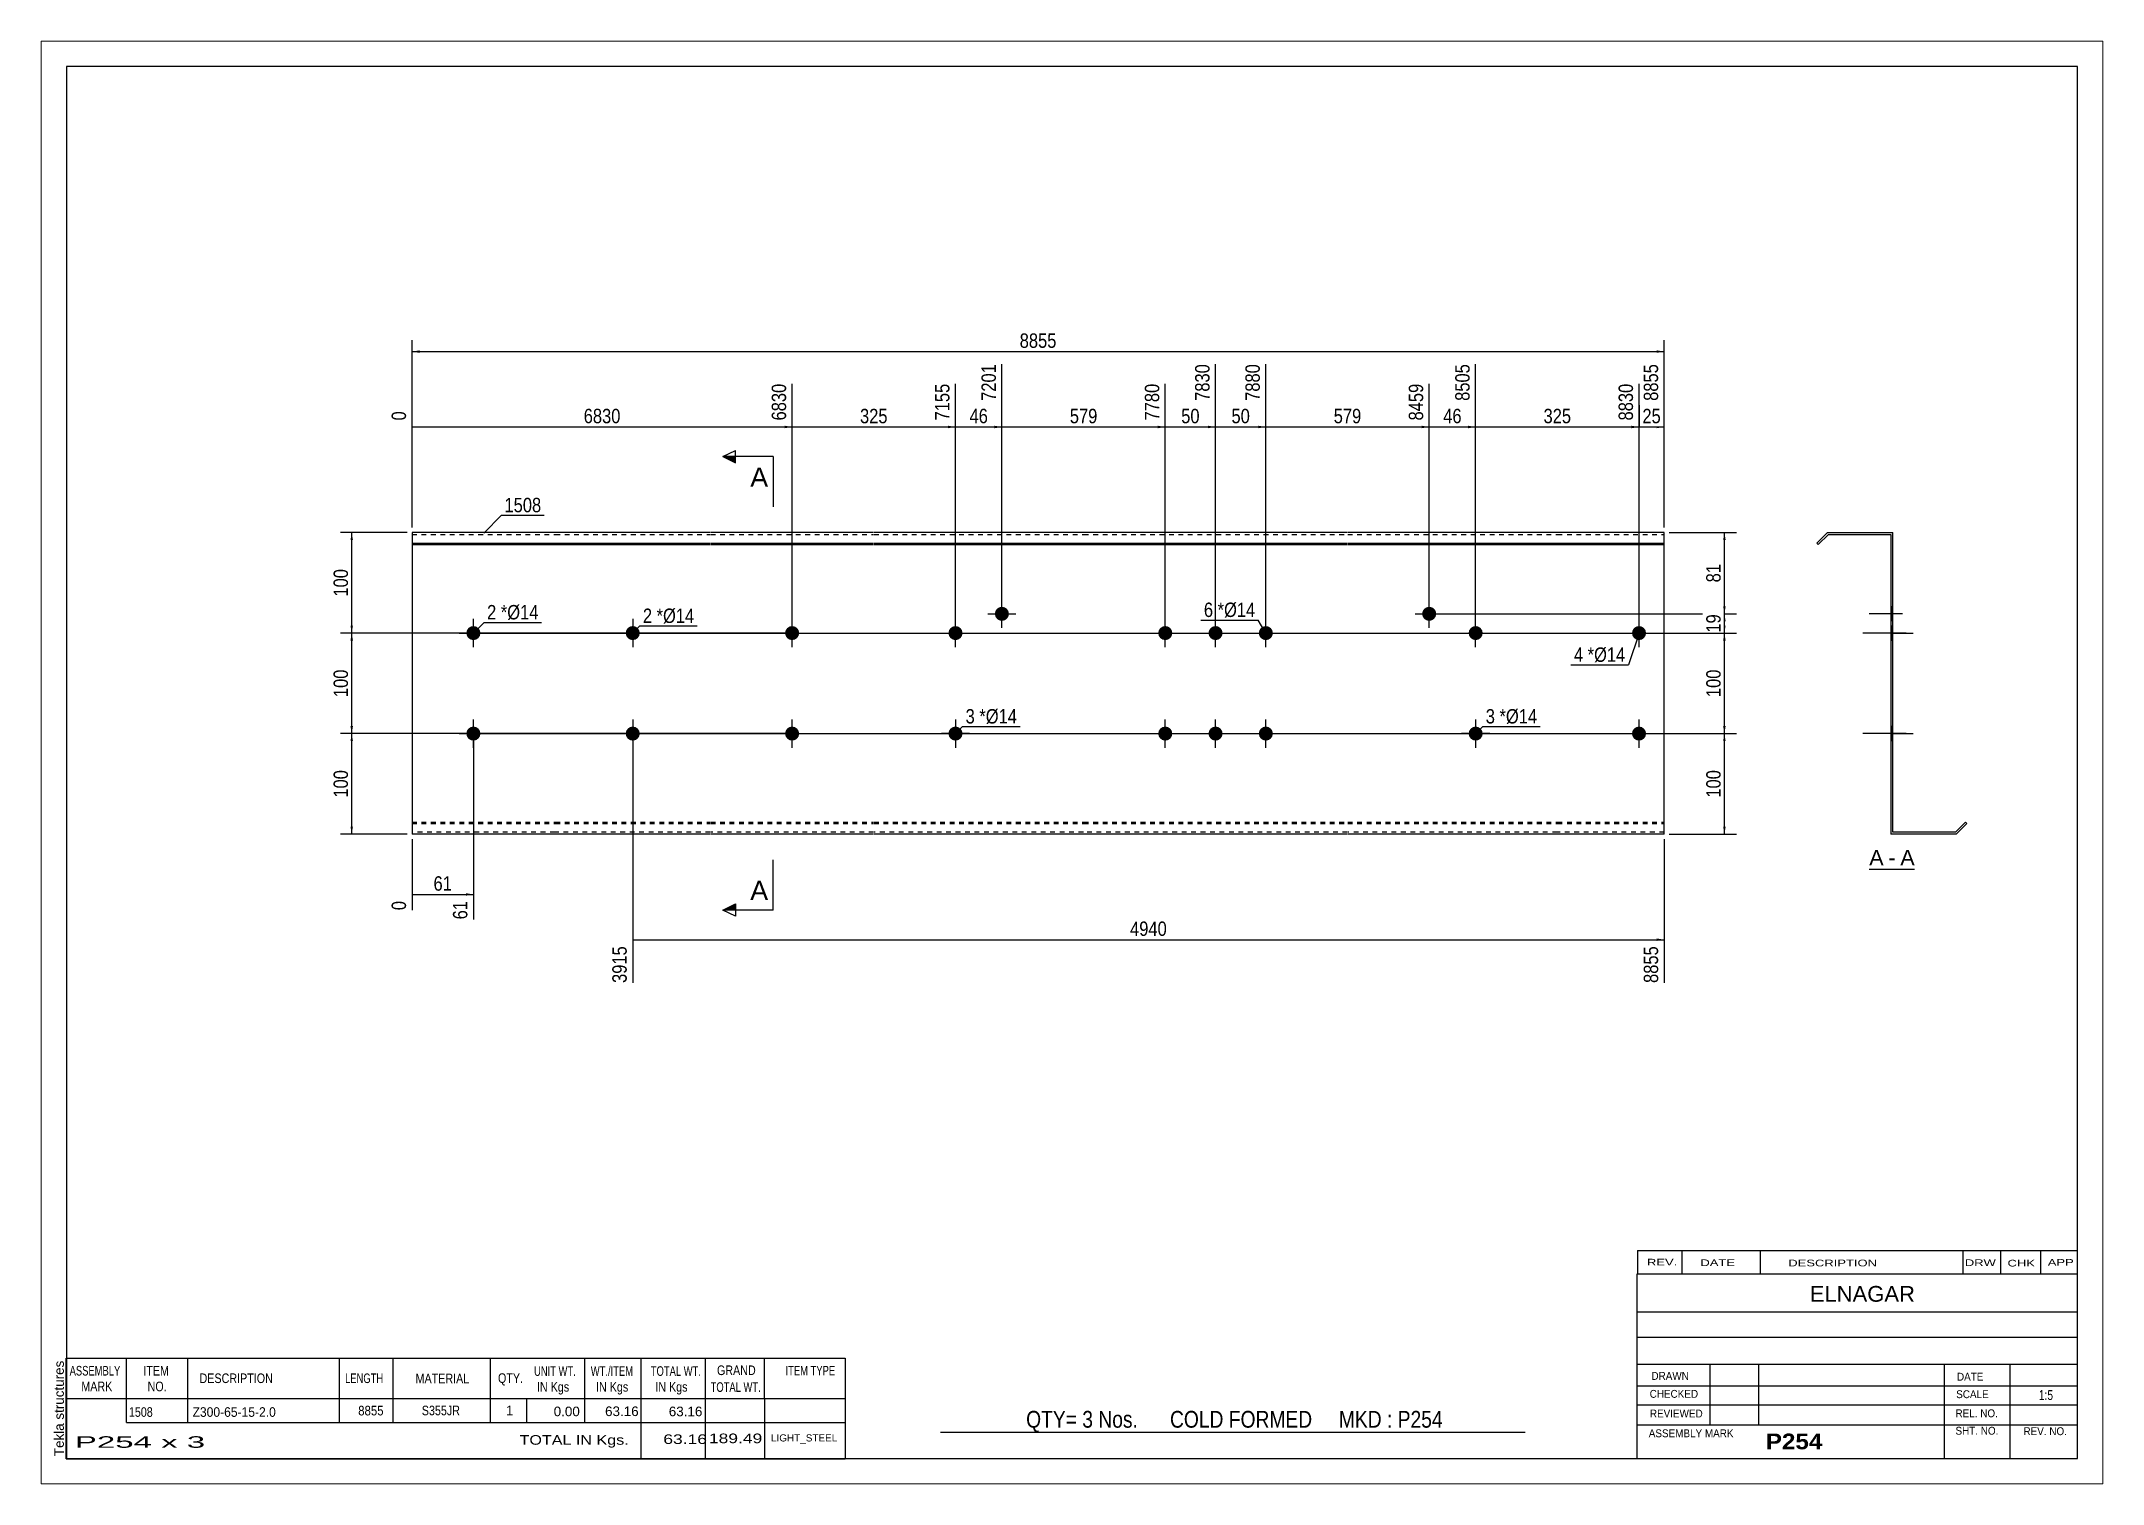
# Paper-space layout 'Layout1' of a CAD drawing. Header units: millimetres. Extents: x 0 to 410, y 0 to 287.
# The model-space entities are those that its viewports show. They can reach past a viewport. Long polylines and large blocks are cut down to what shows.
import ezdxf

# ---------------------------------------------------------------- set-up
doc = ezdxf.new("R2010")
doc.units = ezdxf.units.MM
doc.linetypes.add('DXK_LINE_DOT1', pattern=[1.8814, 0.9407, -0.9407])
doc.layers.add('Viewport layer', color=7, linetype='Continuous', plot=False)
doc.styles.add('Arial', font='ARIAL.TTF', dxfattribs={"height": 0.2})
doc.styles.add('Arial Bold', font='ARIALBD.TTF', dxfattribs={"height": 0.2})
doc.styles.add('Arial Narrow', font='ARIALN.TTF', dxfattribs={"height": 0.2})

# ---------------------------------------------------------------- blocks, each defined once
blk = doc.blocks.new('Unknown-629086867-1817')
at = {"color": 5, "linetype": 'Continuous'}
for p, q in [((331.25, 122.75), (-68.75, 122.75)), ((-68.75, 122.75), (-68.75, -154.25)), ((331.25, -154.25), (331.25, 122.75)), ((-68.75, -154.25), (331.25, -154.25))]:
    blk.add_line(p, q, dxfattribs=at)
at = {"color": 174, "linetype": 'Continuous', "style": 'Arial'}
blk.add_text('Tekla structures', height=1.9102, rotation=90, dxfattribs=at).set_placement((-69.25, -153.75))
blk = doc.blocks.new('Unknown-629086867-12 - 1233')
at = {"color": 7, "linetype": 'Continuous'}
blk.add_line((289.81, -36.95), (298.84, -36.95), dxfattribs=at)
at = {"color": 0, "linetype": 'Continuous'}
blk.add_wipeout([(292.65, -36.2), (292.65, -33), (289.81, -33), (289.81, -36.2)], dxfattribs=at)
blk.add_wipeout([(295.03, -36.2), (295.03, -33), (293.61, -33), (293.61, -36.2)], dxfattribs=at)
at = {"color": 96, "linetype": 'Continuous', "style": 'Arial'}
blk.add_text('A', height=3.06, dxfattribs=at).set_placement((289.81, -36.2))
at = {"color": 0, "linetype": 'Continuous'}
blk.add_wipeout([(298.84, -36.2), (298.84, -33), (295.99, -33), (295.99, -36.2)], dxfattribs=at)
at = {"color": 96, "linetype": 'Continuous', "style": 'Arial'}
for s, p in [('-', (293.61, -36.2)), ('A', (295.99, -36.2))]:
    blk.add_text(s, height=3.06, dxfattribs=at).set_placement(p)
blk = doc.blocks.new('Bolt-629086867-1223 - 1203')
at = {"linetype": 'Continuous'}
blk.add_hatch(color=3, dxfattribs=at).paths.add_polyline_path([(106.68, 10, -1), (109.48, 10, -1)])
at = {"color": 3, "linetype": 'Continuous'}
for p, q in [((108.08, 7.2), (108.08, 12.8)), ((105.28, 10), (110.88, 10))]:
    blk.add_line(p, q, dxfattribs=at)
blk = doc.blocks.new('Part-629086867-1218 - 1203')
at = {"color": 2, "linetype": 'Continuous'}
for p, q in [((0, 30), (0, -30)), ((28.39, 30), (0, 30)), ((59.29, 30), (28.49, 30)), ((91.78, 30), (59.39, 30)), ((133.51, 30), (91.88, 30)), ((186, 30), (133.61, 30)), ((227.72, 30), (186.1, 30)), ((249.02, 30), (227.82, 30)), ((249.02, -30), (249.02, 30)), ((0, 27.88), (28.39, 27.88)), ((0, 27.6), (28.39, 27.6)), ((28.49, 27.88), (59.29, 27.88)), ((28.49, 27.6), (59.29, 27.6)), ((59.39, 27.88), (91.78, 27.88)), ((59.39, 27.6), (91.78, 27.6)), ((91.88, 27.88), (133.51, 27.88)), ((91.88, 27.6), (133.51, 27.6)), ((133.61, 27.88), (186, 27.88)), ((133.61, 27.6), (186, 27.6)), ((186.1, 27.88), (227.72, 27.88)), ((186.1, 27.6), (227.72, 27.6)), ((227.82, 27.88), (249.02, 27.88)), ((227.82, 27.6), (249.02, 27.6)), ((28.39, -30), (0, -30)), ((59.29, -30), (28.49, -30)), ((91.78, -30), (59.39, -30)), ((133.51, -30), (91.88, -30)), ((186, -30), (133.61, -30)), ((227.72, -30), (186.1, -30)), ((249.02, -30), (227.82, -30))]:
    blk.add_line(p, q, dxfattribs=at)
at = {"color": 7, "linetype": 'DXK_LINE_DOT1'}
for p, q in [((0, 29.6), (28.39, 29.6)), ((28.49, 29.6), (59.29, 29.6)), ((59.39, 29.6), (91.78, 29.6)), ((91.88, 29.6), (133.51, 29.6)), ((133.61, 29.6), (186, 29.6)), ((186.1, 29.6), (227.72, 29.6)), ((227.82, 29.6), (249.02, 29.6)), ((0, -27.6), (28.39, -27.6)), ((0, -27.88), (28.39, -27.88)), ((28.49, -27.6), (59.29, -27.6)), ((28.49, -27.88), (59.29, -27.88)), ((59.39, -27.6), (91.78, -27.6)), ((59.39, -27.88), (91.78, -27.88)), ((91.88, -27.6), (133.51, -27.6)), ((91.88, -27.88), (133.51, -27.88)), ((133.61, -27.6), (186, -27.6)), ((133.61, -27.88), (186, -27.88)), ((186.1, -27.6), (227.72, -27.6)), ((186.1, -27.88), (227.72, -27.88)), ((227.82, -27.6), (249.02, -27.6)), ((227.82, -27.88), (249.02, -27.88)), ((28.39, -29.6), (0, -29.6)), ((59.29, -29.6), (28.49, -29.6)), ((91.78, -29.6), (59.39, -29.6)), ((133.51, -29.6), (91.88, -29.6)), ((186, -29.6), (133.61, -29.6)), ((227.72, -29.6), (186.1, -29.6)), ((249.02, -29.6), (227.82, -29.6))]:
    blk.add_line(p, q, dxfattribs=at)
blk = doc.blocks.new('Bolt-629086867-1219 - 1203')
at = {"linetype": 'Continuous'}
for points in [[(148.4, 10, -1), (151.2, 10, -1)], [(158.4, 10, -1), (161.2, 10, -1)], [(168.4, 10, -1), (171.2, 10, -1)], [(148.4, -10, -1), (151.2, -10, -1)], [(158.4, -10, -1), (161.2, -10, -1)], [(168.4, -10, -1), (171.2, -10, -1)]]:
    blk.add_hatch(color=3, dxfattribs=at).paths.add_polyline_path(points)
at = {"color": 3, "linetype": 'Continuous'}
for p, q in [((149.8, 7.2), (149.8, 12.8)), ((159.8, 7.2), (159.8, 12.8)), ((169.8, 7.2), (169.8, 12.8)), ((147, 10), (152.6, 10)), ((157, 10), (162.6, 10)), ((167, 10), (172.6, 10)), ((149.8, -12.8), (149.8, -7.2)), ((159.8, -12.8), (159.8, -7.2)), ((169.8, -12.8), (169.8, -7.2)), ((147, -10), (152.6, -10)), ((157, -10), (162.6, -10)), ((167, -10), (172.6, -10))]:
    blk.add_line(p, q, dxfattribs=at)
blk = doc.blocks.new('Bolt-629086867-1220 - 1203')
at = {"linetype": 'Continuous'}
blk.add_hatch(color=3, dxfattribs=at).paths.add_polyline_path([(200.89, 13.83, -1), (203.69, 13.83, -1)])
at = {"color": 3, "linetype": 'Continuous'}
for p, q in [((202.29, 11.03), (202.29, 16.63)), ((199.49, 13.83), (205.09, 13.83))]:
    blk.add_line(p, q, dxfattribs=at)
blk = doc.blocks.new('Bolt-629086867-1221 - 1203')
at = {"linetype": 'Continuous'}
blk.add_hatch(color=3, dxfattribs=at).paths.add_polyline_path([(115.91, 13.83, -1), (118.71, 13.83, -1)])
at = {"color": 3, "linetype": 'Continuous'}
for p, q in [((117.31, 11.03), (117.31, 16.63)), ((114.51, 13.83), (120.11, 13.83))]:
    blk.add_line(p, q, dxfattribs=at)
blk = doc.blocks.new('Bolt-629086867-1222 - 1203')
at = {"linetype": 'Continuous'}
blk.add_hatch(color=3, dxfattribs=at).paths.add_polyline_path([(210.13, 10, -1), (212.93, 10, -1)])
at = {"color": 3, "linetype": 'Continuous'}
for p, q in [((211.53, 7.2), (211.53, 12.8)), ((208.73, 10), (214.33, 10))]:
    blk.add_line(p, q, dxfattribs=at)
blk = doc.blocks.new('Bolt-629086867-1224 - 1203')
at = {"linetype": 'Continuous'}
blk.add_hatch(color=3, dxfattribs=at).paths.add_polyline_path([(109.48, -10, -1), (106.68, -10, -1)])
at = {"color": 3, "linetype": 'Continuous'}
for p, q in [((108.08, -7.2), (108.08, -12.8)), ((110.88, -10), (105.28, -10))]:
    blk.add_line(p, q, dxfattribs=at)
blk = doc.blocks.new('Bolt-629086867-1225 - 1203')
at = {"linetype": 'Continuous'}
blk.add_hatch(color=3, dxfattribs=at).paths.add_polyline_path([(212.93, -10, -1), (210.13, -10, -1)])
at = {"color": 3, "linetype": 'Continuous'}
for p, q in [((211.53, -7.2), (211.53, -12.8)), ((214.33, -10), (208.73, -10))]:
    blk.add_line(p, q, dxfattribs=at)
blk = doc.blocks.new('Bolt-629086867-1226 - 1203')
at = {"linetype": 'Continuous'}
for points in [[(74.19, 10, -1), (76.99, 10, -1)], [(242.62, 10, -1), (245.42, 10, -1)]]:
    blk.add_hatch(color=3, dxfattribs=at).paths.add_polyline_path(points)
at = {"color": 3, "linetype": 'Continuous'}
for p, q in [((75.59, 7.2), (75.59, 12.8)), ((244.02, 7.2), (244.02, 12.8)), ((72.79, 10), (78.39, 10)), ((241.22, 10), (246.82, 10))]:
    blk.add_line(p, q, dxfattribs=at)
blk = doc.blocks.new('Bolt-629086867-1227 - 1203')
at = {"linetype": 'Continuous'}
for points in [[(74.19, -10, -1), (76.99, -10, -1)], [(242.62, -10, -1), (245.42, -10, -1)]]:
    blk.add_hatch(color=3, dxfattribs=at).paths.add_polyline_path(points)
at = {"color": 3, "linetype": 'Continuous'}
for p, q in [((75.59, -12.8), (75.59, -7.2)), ((244.02, -12.8), (244.02, -7.2)), ((72.79, -10), (78.39, -10)), ((241.22, -10), (246.82, -10))]:
    blk.add_line(p, q, dxfattribs=at)
blk = doc.blocks.new('Bolt-629086867-1228 - 1203')
at = {"linetype": 'Continuous'}
for points in [[(10.8, 10, -1), (13.6, 10, -1)], [(10.8, -10, -1), (13.6, -10, -1)]]:
    blk.add_hatch(color=3, dxfattribs=at).paths.add_polyline_path(points)
at = {"color": 3, "linetype": 'Continuous'}
for p, q in [((12.2, 7.2), (12.2, 12.8)), ((9.4, 10), (15, 10)), ((12.2, -12.8), (12.2, -7.2)), ((9.4, -10), (15, -10))]:
    blk.add_line(p, q, dxfattribs=at)
blk = doc.blocks.new('Bolt-629086867-1229 - 1203')
at = {"linetype": 'Continuous'}
for points in [[(45.29, 10, -1), (42.49, 10, -1)], [(45.29, -10, -1), (42.49, -10, -1)]]:
    blk.add_hatch(color=3, dxfattribs=at).paths.add_polyline_path(points)
at = {"color": 3, "linetype": 'Continuous'}
for p, q in [((43.89, 12.8), (43.89, 7.2)), ((41.09, 10), (46.69, 10)), ((43.89, -7.2), (43.89, -12.8)), ((41.09, -10), (46.69, -10))]:
    blk.add_line(p, q, dxfattribs=at)
blk = doc.blocks.new('Bolt-629086867-1240 - 1233')
at = {"linetype": 'Continuous'}
blk.add_hatch(color=3, dxfattribs=at).paths.add_polyline_path([(294.12, 11.4), (294.12, 8.6), (294.52, 8.6), (294.52, 11.4)])
at = {"color": 3, "linetype": 'Continuous'}
for p, q in [((296.42, 10), (289.82, 10)), ((294.52, 11.4), (294.12, 11.4)), ((294.52, 8.6), (294.12, 8.6))]:
    blk.add_line(p, q, dxfattribs=at)
blk = doc.blocks.new('Part-629086867-1235 - 1233')
at = {"color": 2, "linetype": 'Continuous'}
for p, q in [((281.52, 30), (279.4, 27.88)), ((279.68, 27.6), (281.69, 29.6)), ((281.52, 30), (294.52, 30)), ((281.69, 29.6), (294.12, 29.6)), ((294.12, 29.6), (294.12, -30)), ((294.52, -29.6), (294.52, 30)), ((279.4, 27.88), (279.68, 27.6)), ((308.96, -27.6), (306.96, -29.6)), ((307.12, -30), (309.24, -27.88)), ((309.24, -27.88), (308.96, -27.6)), ((307.12, -30), (294.12, -30)), ((306.96, -29.6), (294.52, -29.6))]:
    blk.add_line(p, q, dxfattribs=at)
blk = doc.blocks.new('Bolt-629086867-1236 - 1233')
at = {"linetype": 'Continuous'}
for points in [[(294.12, 11.4), (294.12, 8.6), (294.52, 8.6), (294.52, 11.4)], [(294.12, 11.4), (294.12, 8.6), (294.52, 8.6), (294.52, 11.4)], [(294.12, 11.4), (294.12, 8.6), (294.52, 8.6), (294.52, 11.4)], [(294.12, -8.6), (294.12, -11.4), (294.52, -11.4), (294.52, -8.6)], [(294.12, -8.6), (294.12, -11.4), (294.52, -11.4), (294.52, -8.6)], [(294.12, -8.6), (294.12, -11.4), (294.52, -11.4), (294.52, -8.6)]]:
    blk.add_hatch(color=3, dxfattribs=at).paths.add_polyline_path(points)
at = {"color": 3, "linetype": 'Continuous'}
for p, q in [((297.12, 10), (289.52, 10)), ((297.12, 10), (289.52, 10)), ((297.12, 10), (289.52, 10)), ((294.52, 11.4), (294.12, 11.4)), ((294.52, 11.4), (294.12, 11.4)), ((294.52, 11.4), (294.12, 11.4)), ((294.52, 8.6), (294.12, 8.6)), ((294.52, 8.6), (294.12, 8.6)), ((294.52, 8.6), (294.12, 8.6)), ((297.12, -10), (289.52, -10)), ((297.12, -10), (289.52, -10)), ((297.12, -10), (289.52, -10)), ((294.52, -8.6), (294.12, -8.6)), ((294.52, -8.6), (294.12, -8.6)), ((294.52, -8.6), (294.12, -8.6)), ((294.52, -11.4), (294.12, -11.4)), ((294.52, -11.4), (294.12, -11.4)), ((294.52, -11.4), (294.12, -11.4))]:
    blk.add_line(p, q, dxfattribs=at)
blk = doc.blocks.new('Bolt-629086867-1237 - 1233')
at = {"linetype": 'Continuous'}
blk.add_hatch(color=3, dxfattribs=at).paths.add_polyline_path([(294.12, 15.23), (294.12, 12.43), (294.52, 12.43), (294.52, 15.23)])
at = {"color": 3, "linetype": 'Continuous'}
for p, q in [((296.42, 13.83), (289.82, 13.83)), ((294.52, 15.23), (294.12, 15.23)), ((294.52, 12.43), (294.12, 12.43))]:
    blk.add_line(p, q, dxfattribs=at)
blk = doc.blocks.new('Bolt-629086867-1238 - 1233')
at = {"linetype": 'Continuous'}
blk.add_hatch(color=3, dxfattribs=at).paths.add_polyline_path([(294.12, 15.23), (294.12, 12.43), (294.52, 12.43), (294.52, 15.23)])
at = {"color": 3, "linetype": 'Continuous'}
for p, q in [((296.42, 13.83), (289.82, 13.83)), ((294.52, 15.23), (294.12, 15.23)), ((294.52, 12.43), (294.12, 12.43))]:
    blk.add_line(p, q, dxfattribs=at)
blk = doc.blocks.new('Bolt-629086867-1239 - 1233')
at = {"linetype": 'Continuous'}
blk.add_hatch(color=3, dxfattribs=at).paths.add_polyline_path([(294.12, 11.4), (294.12, 8.6), (294.52, 8.6), (294.52, 11.4)])
at = {"color": 3, "linetype": 'Continuous'}
for p, q in [((296.42, 10), (289.82, 10)), ((294.52, 11.4), (294.12, 11.4)), ((294.52, 8.6), (294.12, 8.6))]:
    blk.add_line(p, q, dxfattribs=at)
blk = doc.blocks.new('Bolt-629086867-1241 - 1233')
at = {"linetype": 'Continuous'}
blk.add_hatch(color=3, dxfattribs=at).paths.add_polyline_path([(294.52, -11.4), (294.52, -8.6), (294.12, -8.6), (294.12, -11.4)])
at = {"color": 3, "linetype": 'Continuous'}
for p, q in [((294.52, -8.6), (294.12, -8.6)), ((296.12, -10), (294.12, -10)), ((294.52, -11.4), (294.12, -11.4))]:
    blk.add_line(p, q, dxfattribs=at)
blk = doc.blocks.new('Bolt-629086867-1242 - 1233')
at = {"linetype": 'Continuous'}
blk.add_hatch(color=3, dxfattribs=at).paths.add_polyline_path([(294.52, -11.4), (294.52, -8.6), (294.12, -8.6), (294.12, -11.4)])
at = {"color": 3, "linetype": 'Continuous'}
for p, q in [((294.52, -8.6), (294.12, -8.6)), ((296.12, -10), (294.12, -10)), ((294.52, -11.4), (294.12, -11.4))]:
    blk.add_line(p, q, dxfattribs=at)
blk = doc.blocks.new('Bolt-629086867-1243 - 1233')
at = {"linetype": 'Continuous'}
blk.add_hatch(color=3, dxfattribs=at).paths.add_polyline_path([(294.12, 11.4), (294.12, 8.6), (294.52, 8.6), (294.52, 11.4)])
blk.add_hatch(color=3, dxfattribs=at).paths.add_polyline_path([(294.12, 11.4), (294.12, 8.6), (294.52, 8.6), (294.52, 11.4)])
at = {"color": 3, "linetype": 'Continuous'}
for p, q in [((296.12, 10), (289.52, 10)), ((296.12, 10), (289.52, 10)), ((294.52, 11.4), (294.12, 11.4)), ((294.52, 11.4), (294.12, 11.4)), ((294.52, 8.6), (294.12, 8.6)), ((294.52, 8.6), (294.12, 8.6))]:
    blk.add_line(p, q, dxfattribs=at)
blk = doc.blocks.new('Bolt-629086867-1244 - 1233')
at = {"linetype": 'Continuous'}
blk.add_hatch(color=3, dxfattribs=at).paths.add_polyline_path([(294.12, -8.6), (294.12, -11.4), (294.52, -11.4), (294.52, -8.6)])
blk.add_hatch(color=3, dxfattribs=at).paths.add_polyline_path([(294.12, -8.6), (294.12, -11.4), (294.52, -11.4), (294.52, -8.6)])
at = {"color": 3, "linetype": 'Continuous'}
for p, q in [((296.12, -10), (289.52, -10)), ((296.12, -10), (289.52, -10)), ((294.52, -8.6), (294.12, -8.6)), ((294.52, -8.6), (294.12, -8.6)), ((294.52, -11.4), (294.12, -11.4)), ((294.52, -11.4), (294.12, -11.4))]:
    blk.add_line(p, q, dxfattribs=at)
blk = doc.blocks.new('Bolt-629086867-1245 - 1233')
at = {"linetype": 'Continuous'}
for points in [[(294.12, 11.4), (294.12, 8.6), (294.52, 8.6), (294.52, 11.4)], [(294.12, -8.6), (294.12, -11.4), (294.52, -11.4), (294.52, -8.6)]]:
    blk.add_hatch(color=3, dxfattribs=at).paths.add_polyline_path(points)
at = {"color": 3, "linetype": 'Continuous'}
for p, q in [((297.12, 10), (288.52, 10)), ((294.52, 11.4), (294.12, 11.4)), ((294.52, 8.6), (294.12, 8.6)), ((297.12, -10), (288.52, -10)), ((294.52, -8.6), (294.12, -8.6)), ((294.52, -11.4), (294.12, -11.4))]:
    blk.add_line(p, q, dxfattribs=at)
blk = doc.blocks.new('Bolt-629086867-1246 - 1233')
at = {"linetype": 'Continuous'}
for points in [[(294.52, 8.6), (294.52, 11.4), (294.12, 11.4), (294.12, 8.6)], [(294.52, -11.4), (294.52, -8.6), (294.12, -8.6), (294.12, -11.4)]]:
    blk.add_hatch(color=3, dxfattribs=at).paths.add_polyline_path(points)
at = {"color": 3, "linetype": 'Continuous'}
for p, q in [((294.12, 11.4), (294.52, 11.4)), ((294.12, 10), (298.52, 10)), ((294.12, 8.6), (294.52, 8.6)), ((294.12, -8.6), (294.52, -8.6)), ((294.12, -10), (298.52, -10)), ((294.12, -11.4), (294.52, -11.4))]:
    blk.add_line(p, q, dxfattribs=at)
blk = doc.blocks.new('StraightDimension-629086867-1336 - 1203')
at = {"linetype": 'Continuous'}
for points in [[(-12.25, 8.5), (-12, 10), (-11.75, 8.5)], [(-11.75, -8.5), (-12, -10), (-12.25, -8.5)]]:
    blk.add_hatch(color=7, dxfattribs=at).paths.add_polyline_path(points)
at = {"color": 7, "linetype": 'Continuous'}
for p, q in [((74.59, 10), (-14.25, 10)), ((-12, -10), (-12, 10)), ((74.59, -10), (-14.25, -10))]:
    blk.add_line(p, q, dxfattribs=at)
at = {"color": 0}
blk.add_wipeout([(-12.15, 3.34), (-16.35, 3.34), (-16.35, -3.34), (-12.15, -3.34)], dxfattribs=at)
at = {"color": 3, "style": 'Arial Narrow'}
blk.add_text('100', height=2.863, rotation=90.0002, dxfattribs=at).set_placement((-12.75, -2.74))
blk = doc.blocks.new('StraightDimension-629086867-1263 - 1203')
at = {"linetype": 'Continuous'}
blk.add_hatch(color=7, dxfattribs=at).paths.add_polyline_path([(115.81, 51.25), (117.31, 51), (115.81, 50.75)])
at = {"color": 7, "linetype": 'Continuous'}
for p, q in [((117.31, 14.83), (117.31, 63.51)), ((108.08, 11), (108.08, 59.61)), ((108.08, 51), (117.31, 51))]:
    blk.add_line(p, q, dxfattribs=at)
at = {"color": 0}
blk.add_wipeout([(115.12, 51.15), (115.12, 55.35), (110.27, 55.35), (110.27, 51.15)], dxfattribs=at)
at = {"color": 0, "linetype": 'Continuous'}
blk.add_wipeout([(116.71, 64.11), (112.51, 64.11), (112.51, 55.6), (116.71, 55.6)], dxfattribs=at)
at = {"color": 3, "linetype": 'Continuous', "style": 'Arial Narrow'}
blk.add_text('7201', height=2.863, rotation=90.0002, dxfattribs=at).set_placement((116.11, 56.2))
at = {"color": 3, "style": 'Arial Narrow'}
blk.add_text('46', height=2.863, dxfattribs=at).set_placement((110.87, 51.75))
blk = doc.blocks.new('StraightDimension-629086867-1315 - 1203')
at = {"linetype": 'Continuous'}
for points in [[(260.75, 28.5), (261, 30), (261.25, 28.5)], [(261.25, 15.33), (261, 13.83), (260.75, 15.33)]]:
    blk.add_hatch(color=7, dxfattribs=at).paths.add_polyline_path(points)
at = {"color": 7, "linetype": 'Continuous'}
for p, q in [((250.02, 30), (263.4, 30)), ((261, 13.83), (261, 30)), ((203.29, 13.83), (263.4, 13.83))]:
    blk.add_line(p, q, dxfattribs=at)
at = {"color": 0}
blk.add_wipeout([(260.85, 24.34), (256.65, 24.34), (256.65, 19.49), (260.85, 19.49)], dxfattribs=at)
at = {"color": 3, "style": 'Arial Narrow'}
blk.add_text('81', height=2.863, rotation=90.0002, dxfattribs=at).set_placement((260.25, 20.09))
blk = doc.blocks.new('StraightDimension-629086867-1316 - 1203')
at = {"linetype": 'Continuous'}
for points in [[(260.75, 12.33), (261, 13.83), (261.25, 12.33)], [(261.25, 11.5), (261, 10), (260.75, 11.5)]]:
    blk.add_hatch(color=7, dxfattribs=at).paths.add_polyline_path(points)
at = {"color": 7, "linetype": 'Continuous'}
for p, q in [((203.29, 13.83), (263.4, 13.83)), ((261, 10), (261, 13.83)), ((13.2, 10), (263.4, 10))]:
    blk.add_line(p, q, dxfattribs=at)
at = {"color": 0}
blk.add_wipeout([(260.85, 14.34), (256.65, 14.34), (256.65, 9.49), (260.85, 9.49)], dxfattribs=at)
at = {"color": 3, "style": 'Arial Narrow'}
blk.add_text('19', height=2.863, rotation=90.0002, dxfattribs=at).set_placement((260.25, 10.09))
blk = doc.blocks.new('StraightDimension-629086867-1317 - 1203')
at = {"linetype": 'Continuous'}
for points in [[(260.75, 8.5), (261, 10), (261.25, 8.5)], [(261.25, -8.5), (261, -10), (260.75, -8.5)]]:
    blk.add_hatch(color=7, dxfattribs=at).paths.add_polyline_path(points)
at = {"color": 7, "linetype": 'Continuous'}
for p, q in [((13.2, 10), (263.4, 10)), ((261, -10), (261, 10)), ((13.2, -10), (263.4, -10))]:
    blk.add_line(p, q, dxfattribs=at)
at = {"color": 0}
blk.add_wipeout([(260.85, 3.34), (256.65, 3.34), (256.65, -3.34), (260.85, -3.34)], dxfattribs=at)
at = {"color": 3, "style": 'Arial Narrow'}
blk.add_text('100', height=2.863, rotation=90.0002, dxfattribs=at).set_placement((260.25, -2.74))
blk = doc.blocks.new('StraightDimension-629086867-1335 - 1203')
at = {"linetype": 'Continuous'}
for points in [[(-12.25, 28.5), (-12, 30), (-11.75, 28.5)], [(-11.75, 11.5), (-12, 10), (-12.25, 11.5)]]:
    blk.add_hatch(color=7, dxfattribs=at).paths.add_polyline_path(points)
at = {"color": 7, "linetype": 'Continuous'}
for p, q in [((-1, 30), (-14.25, 30)), ((-12, 10), (-12, 30)), ((74.59, 10), (-14.25, 10))]:
    blk.add_line(p, q, dxfattribs=at)
at = {"color": 0}
blk.add_wipeout([(-12.15, 23.34), (-16.35, 23.34), (-16.35, 16.66), (-12.15, 16.66)], dxfattribs=at)
at = {"color": 3, "style": 'Arial Narrow'}
blk.add_text('100', height=2.863, rotation=90.0002, dxfattribs=at).set_placement((-12.75, 17.26))
blk = doc.blocks.new('StraightDimension-629086867-1256 - 1203')
at = {"linetype": 'Continuous'}
blk.add_hatch(color=7, dxfattribs=at).paths.add_polyline_path([(247.52, 51.25), (249.02, 51), (247.52, 50.75)])
at = {"color": 7, "linetype": 'Continuous'}
for p, q in [((249.02, 31), (249.02, 63.51)), ((244.02, 11), (244.02, 59.61)), ((244.02, 51), (249.02, 51))]:
    blk.add_line(p, q, dxfattribs=at)
at = {"color": 0}
blk.add_wipeout([(248.95, 51.15), (248.95, 55.35), (244.09, 55.35), (244.09, 51.15)], dxfattribs=at)
at = {"color": 0, "linetype": 'Continuous'}
blk.add_wipeout([(248.42, 64.11), (244.22, 64.11), (244.22, 55.6), (248.42, 55.6)], dxfattribs=at)
at = {"color": 3, "linetype": 'Continuous', "style": 'Arial Narrow'}
blk.add_text('8855', height=2.863, rotation=90.0002, dxfattribs=at).set_placement((247.82, 56.2))
at = {"color": 3, "style": 'Arial Narrow'}
blk.add_text('25', height=2.863, dxfattribs=at).set_placement((244.69, 51.75))
blk = doc.blocks.new('StraightDimension-629086867-1257 - 1203')
at = {"linetype": 'Continuous'}
blk.add_hatch(color=7, dxfattribs=at).paths.add_polyline_path([(242.52, 51.25), (244.02, 51), (242.52, 50.75)])
at = {"color": 7, "linetype": 'Continuous'}
for p, q in [((211.53, 11), (211.53, 63.51)), ((244.02, 11), (244.02, 59.61)), ((211.53, 51), (244.02, 51))]:
    blk.add_line(p, q, dxfattribs=at)
at = {"color": 0, "linetype": 'Continuous'}
blk.add_wipeout([(243.42, 60.21), (239.22, 60.21), (239.22, 51.7), (243.42, 51.7)], dxfattribs=at)
at = {"color": 0}
blk.add_wipeout([(231.12, 51.15), (231.12, 55.35), (224.43, 55.35), (224.43, 51.15)], dxfattribs=at)
at = {"color": 3, "linetype": 'Continuous', "style": 'Arial Narrow'}
blk.add_text('8830', height=2.863, rotation=90.0002, dxfattribs=at).set_placement((242.82, 52.3))
at = {"color": 3, "style": 'Arial Narrow'}
blk.add_text('325', height=2.863, dxfattribs=at).set_placement((225.03, 51.75))
blk = doc.blocks.new('StraightDimension-629086867-1258 - 1203')
at = {"linetype": 'Continuous'}
blk.add_hatch(color=7, dxfattribs=at).paths.add_polyline_path([(210.03, 51.25), (211.53, 51), (210.03, 50.75)])
at = {"color": 7, "linetype": 'Continuous'}
for p, q in [((211.53, 11), (211.53, 63.51)), ((202.29, 14.83), (202.29, 59.61)), ((202.29, 51), (211.53, 51))]:
    blk.add_line(p, q, dxfattribs=at)
at = {"color": 0}
blk.add_wipeout([(209.34, 51.15), (209.34, 55.35), (204.48, 55.35), (204.48, 51.15)], dxfattribs=at)
at = {"color": 0, "linetype": 'Continuous'}
blk.add_wipeout([(210.93, 64.11), (206.73, 64.11), (206.73, 55.6), (210.93, 55.6)], dxfattribs=at)
at = {"color": 3, "linetype": 'Continuous', "style": 'Arial Narrow'}
blk.add_text('8505', height=2.863, rotation=90.0002, dxfattribs=at).set_placement((210.33, 56.2))
at = {"color": 3, "style": 'Arial Narrow'}
blk.add_text('46', height=2.863, dxfattribs=at).set_placement((205.08, 51.75))
blk = doc.blocks.new('StraightDimension-629086867-1259 - 1203')
at = {"linetype": 'Continuous'}
blk.add_hatch(color=7, dxfattribs=at).paths.add_polyline_path([(200.79, 51.25), (202.29, 51), (200.79, 50.75)])
at = {"color": 7, "linetype": 'Continuous'}
for p, q in [((169.8, 11), (169.8, 63.51)), ((202.29, 14.83), (202.29, 59.61)), ((169.8, 51), (202.29, 51))]:
    blk.add_line(p, q, dxfattribs=at)
at = {"color": 0, "linetype": 'Continuous'}
blk.add_wipeout([(201.69, 60.21), (197.49, 60.21), (197.49, 51.7), (201.69, 51.7)], dxfattribs=at)
at = {"color": 0}
blk.add_wipeout([(189.39, 51.15), (189.39, 55.35), (182.7, 55.35), (182.7, 51.15)], dxfattribs=at)
at = {"color": 3, "linetype": 'Continuous', "style": 'Arial Narrow'}
blk.add_text('8459', height=2.863, rotation=90.0002, dxfattribs=at).set_placement((201.09, 52.3))
at = {"color": 3, "style": 'Arial Narrow'}
blk.add_text('579', height=2.863, dxfattribs=at).set_placement((183.3, 51.75))
blk = doc.blocks.new('StraightDimension-629086867-1260 - 1203')
at = {"linetype": 'Continuous'}
blk.add_hatch(color=7, dxfattribs=at).paths.add_polyline_path([(168.3, 51.25), (169.8, 51), (168.3, 50.75)])
at = {"color": 7, "linetype": 'Continuous'}
for p, q in [((159.8, 11), (159.8, 63.51)), ((169.8, 11), (169.8, 63.51)), ((159.8, 51), (169.8, 51))]:
    blk.add_line(p, q, dxfattribs=at)
at = {"color": 0}
blk.add_wipeout([(167.23, 51.15), (167.23, 55.35), (162.37, 55.35), (162.37, 51.15)], dxfattribs=at)
at = {"color": 0, "linetype": 'Continuous'}
blk.add_wipeout([(169.2, 64.11), (165, 64.11), (165, 55.6), (169.2, 55.6)], dxfattribs=at)
at = {"color": 3, "linetype": 'Continuous', "style": 'Arial Narrow'}
blk.add_text('7880', height=2.863, rotation=90.0002, dxfattribs=at).set_placement((168.6, 56.2))
at = {"color": 3, "style": 'Arial Narrow'}
blk.add_text('50', height=2.863, dxfattribs=at).set_placement((162.97, 51.75))
blk = doc.blocks.new('StraightDimension-629086867-1318 - 1203')
at = {"linetype": 'Continuous'}
for points in [[(260.75, -11.5), (261, -10), (261.25, -11.5)], [(261.25, -28.5), (261, -30), (260.75, -28.5)]]:
    blk.add_hatch(color=7, dxfattribs=at).paths.add_polyline_path(points)
at = {"color": 7, "linetype": 'Continuous'}
for p, q in [((13.2, -10), (263.4, -10)), ((261, -30), (261, -10)), ((250.02, -30), (263.4, -30))]:
    blk.add_line(p, q, dxfattribs=at)
at = {"color": 0}
blk.add_wipeout([(260.85, -16.66), (256.65, -16.66), (256.65, -23.34), (260.85, -23.34)], dxfattribs=at)
at = {"color": 3, "style": 'Arial Narrow'}
blk.add_text('100', height=2.863, rotation=90.0002, dxfattribs=at).set_placement((260.25, -22.74))
blk = doc.blocks.new('StraightDimension-629086867-1261 - 1203')
at = {"linetype": 'Continuous'}
blk.add_hatch(color=7, dxfattribs=at).paths.add_polyline_path([(158.3, 51.25), (159.8, 51), (158.3, 50.75)])
at = {"color": 7, "linetype": 'Continuous'}
for p, q in [((159.8, 11), (159.8, 63.51)), ((149.8, 11), (149.8, 59.61)), ((149.8, 51), (159.8, 51))]:
    blk.add_line(p, q, dxfattribs=at)
at = {"color": 0}
blk.add_wipeout([(157.23, 51.15), (157.23, 55.35), (152.37, 55.35), (152.37, 51.15)], dxfattribs=at)
at = {"color": 0, "linetype": 'Continuous'}
blk.add_wipeout([(159.2, 64.11), (155, 64.11), (155, 55.6), (159.2, 55.6)], dxfattribs=at)
at = {"color": 3, "linetype": 'Continuous', "style": 'Arial Narrow'}
blk.add_text('7830', height=2.863, rotation=90.0002, dxfattribs=at).set_placement((158.6, 56.2))
at = {"color": 3, "style": 'Arial Narrow'}
blk.add_text('50', height=2.863, dxfattribs=at).set_placement((152.97, 51.75))
blk = doc.blocks.new('StraightDimension-629086867-1262 - 1203')
at = {"linetype": 'Continuous'}
blk.add_hatch(color=7, dxfattribs=at).paths.add_polyline_path([(148.3, 51.25), (149.8, 51), (148.3, 50.75)])
at = {"color": 7, "linetype": 'Continuous'}
for p, q in [((117.31, 14.83), (117.31, 63.51)), ((149.8, 11), (149.8, 59.61)), ((117.31, 51), (149.8, 51))]:
    blk.add_line(p, q, dxfattribs=at)
at = {"color": 0, "linetype": 'Continuous'}
blk.add_wipeout([(149.2, 60.21), (145, 60.21), (145, 51.7), (149.2, 51.7)], dxfattribs=at)
at = {"color": 0}
blk.add_wipeout([(136.9, 51.15), (136.9, 55.35), (130.22, 55.35), (130.22, 51.15)], dxfattribs=at)
at = {"color": 3, "linetype": 'Continuous', "style": 'Arial Narrow'}
blk.add_text('7780', height=2.863, rotation=90.0002, dxfattribs=at).set_placement((148.6, 52.3))
at = {"color": 3, "style": 'Arial Narrow'}
blk.add_text('579', height=2.863, dxfattribs=at).set_placement((130.82, 51.75))
blk = doc.blocks.new('StraightDimension-629086867-1264 - 1203')
at = {"linetype": 'Continuous'}
blk.add_hatch(color=7, dxfattribs=at).paths.add_polyline_path([(106.58, 51.25), (108.08, 51), (106.58, 50.75)])
at = {"color": 7, "linetype": 'Continuous'}
for p, q in [((75.59, 11), (75.59, 59.61)), ((108.08, 11), (108.08, 59.61)), ((75.59, 51), (108.08, 51))]:
    blk.add_line(p, q, dxfattribs=at)
at = {"color": 0, "linetype": 'Continuous'}
blk.add_wipeout([(107.48, 60.21), (103.28, 60.21), (103.28, 51.7), (107.48, 51.7)], dxfattribs=at)
at = {"color": 0}
blk.add_wipeout([(95.17, 51.15), (95.17, 55.35), (88.49, 55.35), (88.49, 51.15)], dxfattribs=at)
at = {"color": 3, "linetype": 'Continuous', "style": 'Arial Narrow'}
blk.add_text('7155', height=2.863, rotation=90.0002, dxfattribs=at).set_placement((106.88, 52.3))
at = {"color": 3, "style": 'Arial Narrow'}
blk.add_text('325', height=2.863, dxfattribs=at).set_placement((89.09, 51.75))
blk = doc.blocks.new('StraightDimension-629086867-1265 - 1203')
at = {"linetype": 'Continuous'}
blk.add_hatch(color=7, dxfattribs=at).paths.add_polyline_path([(74.09, 51.25), (75.59, 51), (74.09, 50.75)])
at = {"color": 7, "linetype": 'Continuous'}
for p, q in [((75.59, 11), (75.59, 59.61)), ((0, 31), (0, 54.13)), ((0, 51), (75.59, 51))]:
    blk.add_line(p, q, dxfattribs=at)
at = {"color": 0, "linetype": 'Continuous'}
for points in [[(74.99, 60.21), (70.79, 60.21), (70.79, 51.7), (74.99, 51.7)], [(-0.6, 54.73), (-4.8, 54.73), (-4.8, 51.7), (-0.6, 51.7)]]:
    blk.add_wipeout(points, dxfattribs=at)
at = {"color": 0}
blk.add_wipeout([(42.05, 51.15), (42.05, 55.35), (33.54, 55.35), (33.54, 51.15)], dxfattribs=at)
at = {"color": 3, "linetype": 'Continuous', "style": 'Arial Narrow'}
for s, height, p in [('6830', 2.863, (74.39, 52.3)), ('0', 2.86, (-1.2, 52.3))]:
    blk.add_text(s, height=height, rotation=90.0002, dxfattribs=at).set_placement(p)
at = {"color": 3, "style": 'Arial Narrow'}
blk.add_text('6830', height=2.863, dxfattribs=at).set_placement((34.14, 51.75))
blk = doc.blocks.new('StraightDimension-629086867-1305 - 1203')
at = {"linetype": 'Continuous'}
blk.add_hatch(color=7, dxfattribs=at).paths.add_polyline_path([(247.52, -50.75), (249.02, -51), (247.52, -51.25)])
at = {"color": 7, "linetype": 'Continuous'}
for p, q in [((43.89, -11), (43.89, -59.61)), ((249.02, -31), (249.02, -59.61)), ((43.89, -51), (249.02, -51))]:
    blk.add_line(p, q, dxfattribs=at)
at = {"color": 0}
blk.add_wipeout([(150.71, -50.85), (150.71, -46.65), (142.2, -46.65), (142.2, -50.85)], dxfattribs=at)
at = {"color": 0, "linetype": 'Continuous'}
for points in [[(43.29, -51.7), (39.09, -51.7), (39.09, -60.21), (43.29, -60.21)], [(248.42, -51.7), (244.22, -51.7), (244.22, -60.21), (248.42, -60.21)]]:
    blk.add_wipeout(points, dxfattribs=at)
at = {"color": 3, "style": 'Arial Narrow'}
blk.add_text('4940', height=2.863, dxfattribs=at).set_placement((142.8, -50.25))
at = {"color": 3, "linetype": 'Continuous', "style": 'Arial Narrow'}
for s, p in [('3915', (42.69, -59.61)), ('8855', (247.82, -59.61))]:
    blk.add_text(s, height=2.863, rotation=90.0002, dxfattribs=at).set_placement(p)
blk = doc.blocks.new('StraightDimension-629086867-1310 - 1203')
at = {"linetype": 'Continuous'}
blk.add_hatch(color=7, dxfattribs=at).paths.add_polyline_path([(10.7, -41.75), (12.2, -42), (10.7, -42.25)])
at = {"color": 7, "linetype": 'Continuous'}
for p, q in [((12.2, -11), (12.2, -46.96)), ((0, -31), (0, -45.13)), ((0, -42), (12.2, -42))]:
    blk.add_line(p, q, dxfattribs=at)
at = {"color": 0}
blk.add_wipeout([(8.53, -41.85), (8.53, -37.65), (3.67, -37.65), (3.67, -41.85)], dxfattribs=at)
at = {"color": 0, "linetype": 'Continuous'}
blk.add_wipeout([(-0.6, -42.7), (-4.8, -42.7), (-4.8, -45.73), (-0.6, -45.73)], dxfattribs=at)
at = {"color": 3, "linetype": 'Continuous', "style": 'Arial Narrow'}
blk.add_text('0', height=2.86, rotation=90.0002, dxfattribs=at).set_placement((-1.2, -45.13))
at = {"color": 0, "linetype": 'Continuous'}
blk.add_wipeout([(11.6, -42.7), (7.4, -42.7), (7.4, -47.56), (11.6, -47.56)], dxfattribs=at)
at = {"color": 3, "style": 'Arial Narrow'}
blk.add_text('61', height=2.863, dxfattribs=at).set_placement((4.27, -41.25))
at = {"color": 3, "linetype": 'Continuous', "style": 'Arial Narrow'}
blk.add_text('61', height=2.863, rotation=90.0002, dxfattribs=at).set_placement((11, -46.96))
blk = doc.blocks.new('StraightDimension-629086867-1337 - 1203')
at = {"linetype": 'Continuous'}
for points in [[(-12.25, -11.5), (-12, -10), (-11.75, -11.5)], [(-11.75, -28.5), (-12, -30), (-12.25, -28.5)]]:
    blk.add_hatch(color=7, dxfattribs=at).paths.add_polyline_path(points)
at = {"color": 7, "linetype": 'Continuous'}
for p, q in [((74.59, -10), (-14.25, -10)), ((-12, -30), (-12, -10)), ((-1, -30), (-14.25, -30))]:
    blk.add_line(p, q, dxfattribs=at)
at = {"color": 0}
blk.add_wipeout([(-12.15, -16.66), (-16.35, -16.66), (-16.35, -23.34), (-12.15, -23.34)], dxfattribs=at)
at = {"color": 3, "style": 'Arial Narrow'}
blk.add_text('100', height=2.863, rotation=90.0002, dxfattribs=at).set_placement((-12.75, -22.74))
blk = doc.blocks.new('StraightDimension-629086867-1351 - 1203')
at = {"linetype": 'Continuous'}
for points in [[(1.5, 65.75), (0, 66), (1.5, 66.25)], [(247.52, 66.25), (249.02, 66), (247.52, 65.75)]]:
    blk.add_hatch(color=7, dxfattribs=at).paths.add_polyline_path(points)
at = {"color": 7, "linetype": 'Continuous'}
for p, q in [((0, 31), (0, 68.25)), ((0, 66), (249.02, 66)), ((249.02, 31), (249.02, 68.25))]:
    blk.add_line(p, q, dxfattribs=at)
at = {"color": 0}
blk.add_wipeout([(128.76, 66.15), (128.76, 70.35), (120.25, 70.35), (120.25, 66.15)], dxfattribs=at)
at = {"color": 3, "style": 'Arial Narrow'}
blk.add_text('8855', height=2.863, dxfattribs=at).set_placement((120.85, 66.75))
blk = doc.blocks.new('CBS_BOM-629086867-1845')
at = {"color": 7, "linetype": 'Continuous'}
for p, q in [((-68.78, -142.28), (-68.78, -134.28)), ((-68.78, -134.28), (86.14, -134.28)), ((-56.78, -142.28), (-56.78, -134.28)), ((-44.59, -142.28), (-44.59, -134.28)), ((-14.43, -142.28), (-14.43, -134.28)), ((-3.75, -142.28), (-3.75, -134.28)), ((15.57, -142.28), (15.57, -134.28)), ((34.37, -142.28), (34.37, -134.28)), ((45.58, -142.28), (45.58, -134.28)), ((58.37, -142.28), (58.37, -134.28)), ((70.12, -142.28), (70.12, -134.28)), ((86.14, -134.29), (86.14, -142.27)), ((-68.78, -142.28), (86.14, -142.28)), ((-68.78, -147.08), (-68.78, -142.28)), ((-56.78, -147.08), (-56.78, -142.28)), ((-44.59, -147.08), (-44.59, -142.28)), ((-14.43, -147.08), (-14.43, -142.28)), ((-3.75, -147.08), (-3.75, -142.28)), ((15.57, -147.08), (15.57, -142.28)), ((22.83, -147.08), (22.83, -142.28)), ((34.37, -147.08), (34.37, -142.28)), ((45.58, -147.08), (45.58, -142.28)), ((58.37, -147.08), (58.37, -142.28)), ((70.14, -147.08), (70.14, -142.28)), ((86.14, -142.28), (86.14, -147.08)), ((-68.78, -154.28), (-68.78, -147.1)), ((-56.78, -147.08), (86.14, -147.08)), ((45.58, -154.28), (45.58, -147.1)), ((58.37, -154.28), (58.37, -147.1)), ((70.18, -154.28), (70.18, -147.1)), ((86.14, -147.08), (86.14, -154.28)), ((-68.78, -154.28), (86.14, -154.28))]:
    blk.add_line(p, q, dxfattribs=at)
at = {"color": 3, "linetype": 'Continuous', "style": 'Arial'}
for s, height, width, p in [('ASSEMBLY', 1.91, 0.7, (-68.1, -137.71)), ('MARK', 1.91, 0.8, (-65.78, -140.84)), ('ITEM', 1.91, 0.8, (-53.45, -137.71)), ('NO.', 1.91, 0.8, (-52.6, -140.84)), ('DESCRIPTION', 1.9102, 0.8, (-42.27, -139.21)), ('LENGTH', 1.91, 0.7, (-13.32, -139.21)), ('MATERIAL', 1.91, 0.8, (0.7, -139.26)), ('QTY.', 1.91, 0.8, (17.09, -139.18)), ('UNIT WT.', 1.91, 0.7, (24.26, -137.78)), ('IN Kgs', 1.91, 0.8, (24.84, -140.92)), ('WT./ITEM', 1.91, 0.7, (35.55, -137.78)), ('IN Kgs', 1.91, 0.8, (36.59, -140.92)), ('TOTAL WT.', 1.91, 0.7, (47.49, -137.78)), ('IN Kgs', 1.91, 0.8, (48.38, -140.92)), ('TOTAL WT.', 1.91, 0.7, (59.38, -140.96)), ('GRAND', 1.91, 0.8, (60.64, -137.62)), ('ITEM TYPE', 1.91, 0.7, (74.28, -137.7))]:
    blk.add_text(s, height=height, dxfattribs=dict(at, width=width)).set_placement(p)
at = {"color": 7, "linetype": 'Continuous', "style": 'Arial'}
for s, height, width, p in [('1508', 1.91, 0.8, (-56.32, -145.93)), ('Z300-65-15-2.0', 1.9102, 0.9, (-43.65, -145.93)), ('8855', 1.91, 0.85, (-10.71, -145.65)), ('S355JR', 1.91, 0.8, (1.94, -145.62))]:
    blk.add_text(s, height=height, dxfattribs=dict(at, width=width)).set_placement(p)
for s, p in [('1', (18.66, -145.62)), ('0.00', (28.17, -145.81)), ('63.16', (38.39, -145.78)), ('63.16', (51.06, -145.81))]:
    blk.add_text(s, height=1.91, dxfattribs=at).set_placement(p)
at = {"color": 6, "linetype": 'Continuous', "style": 'Arial'}
for s, height, width, p in [('P254 x 3', 2.292, 2.05, (-67.06, -152.09)), ('TOTAL IN Kgs.', 1.9102, 1.2, (21.38, -151.48)), ('63.16', 1.91, 1.3, (49.97, -151.33)), ('189.49', 1.91, 1.3, (59.04, -151.17))]:
    blk.add_text(s, height=height, dxfattribs=dict(at, width=width)).set_placement(p)
blk.add_text('LIGHT_STEEL', height=1.4135, dxfattribs=at).set_placement((71.39, -150.83))
blk = doc.blocks.new('CBS_CALLOFF-629086867-1846')
at = {"color": 7, "linetype": 'Continuous'}
blk.add_line((105.13, -148.98), (221.36, -149), dxfattribs=at)
at = {"color": 3, "linetype": 'Continuous', "style": 'Arial Narrow'}
blk.add_text('QTY= 3 Nos.      COLD FORMED     MKD : P254', height=3.3405, dxfattribs=at).set_placement((122.13, -148.09))
blk = doc.blocks.new('CBS_NAME_BLOG-629086867-1847')
at = {"color": 7, "linetype": 'Continuous'}
for p, q in [((243.66, -117.5), (331.18, -117.5)), ((243.66, -154.21), (243.66, -117.5)), ((243.66, -125.04), (331.18, -125.04)), ((243.73, -130.09), (331.25, -130.09)), ((243.66, -135.46), (331.18, -135.46)), ((258.18, -147.57), (258.18, -135.47)), ((267.87, -147.54), (267.87, -135.47)), ((304.78, -154.21), (304.78, -135.48)), ((317.83, -154.21), (317.83, -135.47)), ((243.67, -139.76), (331.25, -139.74)), ((243.66, -143.51), (331.18, -143.51)), ((243.66, -147.55), (331.18, -147.55)), ((243.66, -154.25), (331.25, -154.25))]:
    blk.add_line(p, q, dxfattribs=at)
at = {"color": 3, "linetype": 'Continuous', "style": 'Arial'}
blk.add_text('ELNAGAR', height=3.133, dxfattribs=at).set_placement((277.98, -123.03))
at = {"color": 3, "linetype": 'Continuous'}
for s, height, style, width, p in [('DRAWN', 1.566, 'Arial', 0.9, (246.49, -138.57)), ('DATE', 1.566, 'Arial', 0.9, (307.25, -138.73)), ('CHECKED', 1.566, 'Arial', 0.9, (246.14, -142.14)), ('SCALE', 1.566, 'Arial', 0.9, (307.1, -142.21)), ('1:5', 1.957, 'Arial Narrow', 0.9, (323.55, -142.57)), ('REVIEWED', 1.566, 'Arial', 0.9, (246.18, -146.06)), ('REL. NO.', 1.566, 'Arial', 0.9, (306.96, -146.01)), ('ASSEMBLY MARK', 1.5663, 'Arial', 0.9, (245.96, -149.99)), ('P254', 3.131, 'Arial Bold', 1.1, (269.24, -152.39)), ('SHT. NO.', 1.566, 'Arial', 0.9, (306.96, -149.48)), ('REV. NO.', 1.566, 'Arial', 0.9, (320.48, -149.57))]:
    blk.add_text(s, height=height, dxfattribs=dict(at, style=style, width=width)).set_placement(p)
blk = doc.blocks.new('CBS_REVISION-629086867-1848')
at = {"color": 7, "linetype": 'Continuous'}
for p, q in [((243.74, -112.87), (331.24, -112.87)), ((243.74, -112.87), (243.74, -117.5)), ((252.54, -112.87), (252.54, -117.5)), ((268.13, -112.87), (268.13, -117.44)), ((308.39, -112.87), (308.39, -117.5)), ((315.93, -112.87), (315.93, -117.5)), ((323.88, -112.87), (323.88, -117.5)), ((243.74, -117.5), (331.24, -117.5))]:
    blk.add_line(p, q, dxfattribs=at)
at = {"color": 7, "style": 'Arial Narrow', "width": 1.7}
for s, height, p in [('REV.', 1.326, (245.6, -115.82)), ('DATE', 1.326, (256.23, -115.94)), ('DESCRIPTION', 1.3257, (273.71, -115.99)), ('DRW', 1.326, (308.82, -115.93)), ('CHK', 1.326, (317.31, -116.02)), ('APP', 1.326, (325.31, -115.87))]:
    blk.add_text(s, height=height, dxfattribs=at).set_placement(p)
blk = doc.blocks.new('SectionMark-629086867-1254 - 1203')
at = {"linetype": 'Continuous'}
for points in [[(64.31, 45.1), (64.31, 43.85), (61.81, 45.1)], [(64.31, -43.85), (64.31, -45.1), (61.81, -45.1)]]:
    blk.add_hatch(color=30, dxfattribs=at).paths.add_polyline_path(points)
at = {"color": 30, "linetype": 'Continuous'}
for p, q in [((61.81, 45.1), (64.31, 46.35)), ((61.81, 45.1), (64.31, 43.85)), ((64.31, 43.85), (64.31, 46.35)), ((61.81, -45.1), (64.31, -43.85)), ((64.31, -43.85), (64.31, -46.35)), ((64.31, -46.35), (61.81, -45.1))]:
    blk.add_line(p, q, dxfattribs=at)
at = {"color": 0, "linetype": 'Continuous'}
for points in [[(70.81, 39.1), (70.81, 43.1), (67.26, 43.1), (67.26, 39.1)], [(70.81, -43.1), (70.81, -39.1), (67.26, -39.1), (67.26, -43.1)]]:
    blk.add_wipeout(points, dxfattribs=at)
at = {"color": 30, "linetype": 'Continuous'}
for p, q in [((71.81, 45.1), (61.81, 45.1)), ((71.81, 45.1), (71.81, 35.1)), ((71.81, -45.1), (71.81, -35.1)), ((71.81, -45.1), (61.81, -45.1))]:
    blk.add_line(p, q, dxfattribs=at)
at = {"color": 96, "linetype": 'Continuous', "style": 'Arial'}
for p in [(67.26, 39.1), (67.26, -43.1)]:
    blk.add_text('A', height=3.82, dxfattribs=at).set_placement(p)
blk = doc.blocks.new('Mark-629086867-1354 - 1203')
at = {"color": 0}
blk.add_wipeout([(25.69, 34.04), (25.69, 37.04), (18.38, 37.04), (18.38, 34.04)], dxfattribs=at)
blk.add_wipeout([(25.69, 34.04), (25.69, 37.04), (18.38, 37.04), (18.38, 34.04)], dxfattribs=at)
at = {"color": 7, "linetype": 'Continuous'}
for p, q in [((14.25, 29.9), (17.78, 33.44)), ((17.78, 33.44), (26.29, 33.44))]:
    blk.add_line(p, q, dxfattribs=at)
at = {"color": 3, "style": 'Arial Narrow'}
blk.add_text('1508', height=2.863, dxfattribs=at).set_placement((18.38, 34.04))
blk = doc.blocks.new('MarkSet-629086867-1363 - 1203')
at = {"color": 0}
blk.add_wipeout([(215.37, -7.99), (215.37, -4.99), (213.54, -4.99), (213.54, -7.99)], dxfattribs=at)
blk.add_wipeout([(215.37, -7.99), (215.37, -4.99), (213.54, -4.99), (213.54, -7.99)], dxfattribs=at)
at = {"color": 7, "linetype": 'Continuous'}
blk.add_line((211.53, -10), (212.94, -8.59), dxfattribs=at)
at = {"color": 0}
blk.add_wipeout([(217.55, -7.99), (217.55, -4.99), (216.27, -4.99), (216.27, -7.99)], dxfattribs=at)
blk.add_wipeout([(217.55, -7.99), (217.55, -4.99), (216.27, -4.99), (216.27, -7.99)], dxfattribs=at)
at = {"color": 3, "style": 'Arial Narrow'}
blk.add_text('3', height=2.86, dxfattribs=at).set_placement((213.54, -7.99))
at = {"color": 0}
blk.add_wipeout([(223.76, -7.99), (223.76, -4.99), (217.55, -4.99), (217.55, -7.99)], dxfattribs=at)
blk.add_wipeout([(223.76, -7.99), (223.76, -4.99), (217.55, -4.99), (217.55, -7.99)], dxfattribs=at)
at = {"color": 7, "linetype": 'Continuous'}
blk.add_line((212.94, -8.59), (224.36, -8.59), dxfattribs=at)
at = {"color": 3, "style": 'Arial Narrow'}
for s, height, p in [('*', 2.86, (216.27, -7.99)), ('Ø14', 2.863, (217.55, -7.99))]:
    blk.add_text(s, height=height, dxfattribs=at).set_placement(p)
blk = doc.blocks.new('MarkSet-629086867-1370 - 1203')
at = {"color": 0}
blk.add_wipeout([(111.92, -7.99), (111.92, -4.99), (110.09, -4.99), (110.09, -7.99)], dxfattribs=at)
blk.add_wipeout([(111.92, -7.99), (111.92, -4.99), (110.09, -4.99), (110.09, -7.99)], dxfattribs=at)
at = {"color": 7, "linetype": 'Continuous'}
blk.add_line((108.08, -10), (109.49, -8.59), dxfattribs=at)
at = {"color": 0}
blk.add_wipeout([(114.1, -7.99), (114.1, -4.99), (112.82, -4.99), (112.82, -7.99)], dxfattribs=at)
blk.add_wipeout([(114.1, -7.99), (114.1, -4.99), (112.82, -4.99), (112.82, -7.99)], dxfattribs=at)
at = {"color": 3, "style": 'Arial Narrow'}
blk.add_text('3', height=2.86, dxfattribs=at).set_placement((110.09, -7.99))
at = {"color": 0}
blk.add_wipeout([(120.31, -7.99), (120.31, -4.99), (114.1, -4.99), (114.1, -7.99)], dxfattribs=at)
blk.add_wipeout([(120.31, -7.99), (120.31, -4.99), (114.1, -4.99), (114.1, -7.99)], dxfattribs=at)
at = {"color": 7, "linetype": 'Continuous'}
blk.add_line((109.49, -8.59), (120.91, -8.59), dxfattribs=at)
at = {"color": 3, "style": 'Arial Narrow'}
for s, height, p in [('*', 2.86, (112.82, -7.99)), ('Ø14', 2.863, (114.1, -7.99))]:
    blk.add_text(s, height=height, dxfattribs=at).set_placement(p)
blk = doc.blocks.new('MarkSet-629086867-1376 - 1203')
at = {"color": 0}
blk.add_wipeout([(232.9, 4.28), (232.9, 7.28), (231.08, 7.28), (231.08, 4.28)], dxfattribs=at)
blk.add_wipeout([(232.9, 4.28), (232.9, 7.28), (231.08, 7.28), (231.08, 4.28)], dxfattribs=at)
blk.add_wipeout([(235.08, 4.28), (235.08, 7.28), (233.8, 7.28), (233.8, 4.28)], dxfattribs=at)
blk.add_wipeout([(235.08, 4.28), (235.08, 7.28), (233.8, 7.28), (233.8, 4.28)], dxfattribs=at)
at = {"color": 3, "style": 'Arial Narrow'}
blk.add_text('4', height=2.86, dxfattribs=at).set_placement((231.08, 4.28))
at = {"color": 0}
blk.add_wipeout([(241.3, 4.28), (241.3, 7.28), (235.08, 7.28), (235.08, 4.28)], dxfattribs=at)
blk.add_wipeout([(241.3, 4.28), (241.3, 7.28), (235.08, 7.28), (235.08, 4.28)], dxfattribs=at)
at = {"color": 7, "linetype": 'Continuous'}
for p in [(244.02, 10), (230.48, 3.68)]:
    blk.add_line(p, (241.9, 3.68), dxfattribs=at)
at = {"color": 3, "style": 'Arial Narrow'}
for s, height, p in [('*', 2.86, (233.8, 4.28)), ('Ø14', 2.863, (235.08, 4.28))]:
    blk.add_text(s, height=height, dxfattribs=at).set_placement(p)
blk = doc.blocks.new('Mark-629086867-1379 - 1203')
at = {"color": 0}
blk.add_wipeout([(159.31, 13.2), (159.31, 16.2), (157.48, 16.2), (157.48, 13.2)], dxfattribs=at)
blk.add_wipeout([(159.31, 13.2), (159.31, 16.2), (157.48, 16.2), (157.48, 13.2)], dxfattribs=at)
blk.add_wipeout([(161.49, 13.2), (161.49, 16.2), (160.21, 16.2), (160.21, 13.2)], dxfattribs=at)
blk.add_wipeout([(161.49, 13.2), (161.49, 16.2), (160.21, 16.2), (160.21, 13.2)], dxfattribs=at)
at = {"color": 3, "style": 'Arial Narrow'}
blk.add_text('6', height=2.86, dxfattribs=at).set_placement((157.48, 13.2))
at = {"color": 0}
blk.add_wipeout([(167.7, 13.2), (167.7, 16.2), (161.49, 16.2), (161.49, 13.2)], dxfattribs=at)
blk.add_wipeout([(167.7, 13.2), (167.7, 16.2), (161.49, 16.2), (161.49, 13.2)], dxfattribs=at)
at = {"color": 7, "linetype": 'Continuous'}
for p in [(156.88, 12.6), (169.8, 10)]:
    blk.add_line(p, (168.3, 12.6), dxfattribs=at)
at = {"color": 3, "style": 'Arial Narrow'}
for s, height, p in [('*', 2.86, (160.21, 13.2)), ('Ø14', 2.863, (161.49, 13.2))]:
    blk.add_text(s, height=height, dxfattribs=at).set_placement(p)
blk = doc.blocks.new('Mark-629086867-1380 - 1203')
at = {"color": 0}
blk.add_wipeout([(16.75, 12.72), (16.75, 15.72), (14.92, 15.72), (14.92, 12.72)], dxfattribs=at)
blk.add_wipeout([(16.75, 12.72), (16.75, 15.72), (14.92, 15.72), (14.92, 12.72)], dxfattribs=at)
at = {"color": 7, "linetype": 'Continuous'}
blk.add_line((12.2, 10), (14.32, 12.12), dxfattribs=at)
at = {"color": 0}
blk.add_wipeout([(18.93, 12.72), (18.93, 15.72), (17.65, 15.72), (17.65, 12.72)], dxfattribs=at)
blk.add_wipeout([(18.93, 12.72), (18.93, 15.72), (17.65, 15.72), (17.65, 12.72)], dxfattribs=at)
at = {"color": 3, "style": 'Arial Narrow'}
blk.add_text('2', height=2.86, dxfattribs=at).set_placement((14.92, 12.72))
at = {"color": 0}
blk.add_wipeout([(25.14, 12.72), (25.14, 15.72), (18.93, 15.72), (18.93, 12.72)], dxfattribs=at)
blk.add_wipeout([(25.14, 12.72), (25.14, 15.72), (18.93, 15.72), (18.93, 12.72)], dxfattribs=at)
at = {"color": 7, "linetype": 'Continuous'}
blk.add_line((14.32, 12.12), (25.74, 12.12), dxfattribs=at)
at = {"color": 3, "style": 'Arial Narrow'}
for s, height, p in [('*', 2.86, (17.65, 12.72)), ('Ø14', 2.863, (18.93, 12.72))]:
    blk.add_text(s, height=height, dxfattribs=at).set_placement(p)
blk = doc.blocks.new('Mark-629086867-1381 - 1203')
at = {"color": 0}
blk.add_wipeout([(47.74, 12.01), (47.74, 15.01), (45.91, 15.01), (45.91, 12.01)], dxfattribs=at)
blk.add_wipeout([(47.74, 12.01), (47.74, 15.01), (45.91, 15.01), (45.91, 12.01)], dxfattribs=at)
at = {"color": 7, "linetype": 'Continuous'}
blk.add_line((43.89, 10), (45.31, 11.41), dxfattribs=at)
at = {"color": 0}
blk.add_wipeout([(49.91, 12.01), (49.91, 15.01), (48.64, 15.01), (48.64, 12.01)], dxfattribs=at)
blk.add_wipeout([(49.91, 12.01), (49.91, 15.01), (48.64, 15.01), (48.64, 12.01)], dxfattribs=at)
at = {"color": 3, "style": 'Arial Narrow'}
blk.add_text('2', height=2.86, dxfattribs=at).set_placement((45.91, 12.01))
at = {"color": 0}
blk.add_wipeout([(56.13, 12.01), (56.13, 15.01), (49.91, 15.01), (49.91, 12.01)], dxfattribs=at)
blk.add_wipeout([(56.13, 12.01), (56.13, 15.01), (49.91, 15.01), (49.91, 12.01)], dxfattribs=at)
at = {"color": 7, "linetype": 'Continuous'}
blk.add_line((45.31, 11.41), (56.73, 11.41), dxfattribs=at)
at = {"color": 3, "style": 'Arial Narrow'}
for s, height, p in [('*', 2.86, (48.64, 12.01)), ('Ø14', 2.863, (49.91, 12.01))]:
    blk.add_text(s, height=height, dxfattribs=at).set_placement(p)

msp = doc.modelspace()

# ---------------------------------------------------------------- block references
for name in ['Unknown-629086867-1817', 'Part-629086867-1218 - 1203', 'Part-629086867-1235 - 1233', 'Bolt-629086867-1221 - 1203', 'Bolt-629086867-1220 - 1203', 'Bolt-629086867-1228 - 1203', 'Bolt-629086867-1229 - 1203', 'Bolt-629086867-1226 - 1203', 'Bolt-629086867-1223 - 1203', 'Bolt-629086867-1219 - 1203', 'Bolt-629086867-1222 - 1203', 'Bolt-629086867-1237 - 1233', 'Bolt-629086867-1238 - 1233', 'Bolt-629086867-1245 - 1233', 'Bolt-629086867-1236 - 1233', 'Bolt-629086867-1243 - 1233', 'Bolt-629086867-1240 - 1233', 'Bolt-629086867-1239 - 1233', 'Bolt-629086867-1246 - 1233', 'Bolt-629086867-1227 - 1203', 'Bolt-629086867-1224 - 1203', 'Bolt-629086867-1225 - 1203', 'Bolt-629086867-1244 - 1233', 'Bolt-629086867-1241 - 1233', 'Bolt-629086867-1242 - 1233', 'CBS_REVISION-629086867-1848', 'CBS_NAME_BLOG-629086867-1847', 'CBS_BOM-629086867-1845', 'CBS_CALLOFF-629086867-1846']:
    msp.add_blockref(name, (0, 0))

# ---------------------------------------------------------------- next in the draw order: block references
for name in ['StraightDimension-629086867-1263 - 1203', 'StraightDimension-629086867-1315 - 1203', 'StraightDimension-629086867-1336 - 1203', 'Unknown-629086867-12 - 1233']:
    msp.add_blockref(name, (0, 0))

# ---------------------------------------------------------------- next in the draw order: block references
msp.add_blockref('StraightDimension-629086867-1316 - 1203', (0, 0))

# ---------------------------------------------------------------- next in the draw order: block references
msp.add_blockref('StraightDimension-629086867-1317 - 1203', (0, 0))

# ---------------------------------------------------------------- next in the draw order: block references
for name in ['StraightDimension-629086867-1256 - 1203', 'StraightDimension-629086867-1335 - 1203', 'StraightDimension-629086867-1318 - 1203']:
    msp.add_blockref(name, (0, 0))

# ---------------------------------------------------------------- next in the draw order: block references
for name in ['StraightDimension-629086867-1257 - 1203', 'StraightDimension-629086867-1264 - 1203', 'StraightDimension-629086867-1310 - 1203', 'StraightDimension-629086867-1305 - 1203']:
    msp.add_blockref(name, (0, 0))

# ---------------------------------------------------------------- next in the draw order: block references
for name in ['StraightDimension-629086867-1258 - 1203', 'StraightDimension-629086867-1265 - 1203', 'MarkSet-629086867-1376 - 1203', 'MarkSet-629086867-1370 - 1203', 'MarkSet-629086867-1363 - 1203', 'StraightDimension-629086867-1337 - 1203']:
    msp.add_blockref(name, (0, 0))

# ---------------------------------------------------------------- next in the draw order: block references
for name in ['StraightDimension-629086867-1259 - 1203', 'Mark-629086867-1380 - 1203', 'Mark-629086867-1381 - 1203']:
    msp.add_blockref(name, (0, 0))

# ---------------------------------------------------------------- next in the draw order: block references
msp.add_blockref('StraightDimension-629086867-1260 - 1203', (0, 0))

# ---------------------------------------------------------------- next in the draw order: block references
msp.add_blockref('StraightDimension-629086867-1261 - 1203', (0, 0))

# ---------------------------------------------------------------- next in the draw order: block references
for name in ['StraightDimension-629086867-1262 - 1203', 'Mark-629086867-1379 - 1203']:
    msp.add_blockref(name, (0, 0))

# ---------------------------------------------------------------- next in the draw order: block references
msp.add_blockref('StraightDimension-629086867-1351 - 1203', (0, 0))

# ---------------------------------------------------------------- next in the draw order: block references
for name in ['SectionMark-629086867-1254 - 1203', 'Mark-629086867-1354 - 1203']:
    msp.add_blockref(name, (0, 0))

psp = doc.layouts.get("Layout1")

# ---------------------------------------------------------------- viewports
at = {"layer": 'Viewport layer', "view_target_point": (131.25, -15.75)}
psp.add_viewport(center=(205, 143.5), size=(410, 287), view_center_point=(0, 0), view_height=287, dxfattribs=at)

doc.saveas('drawing.dxf')
